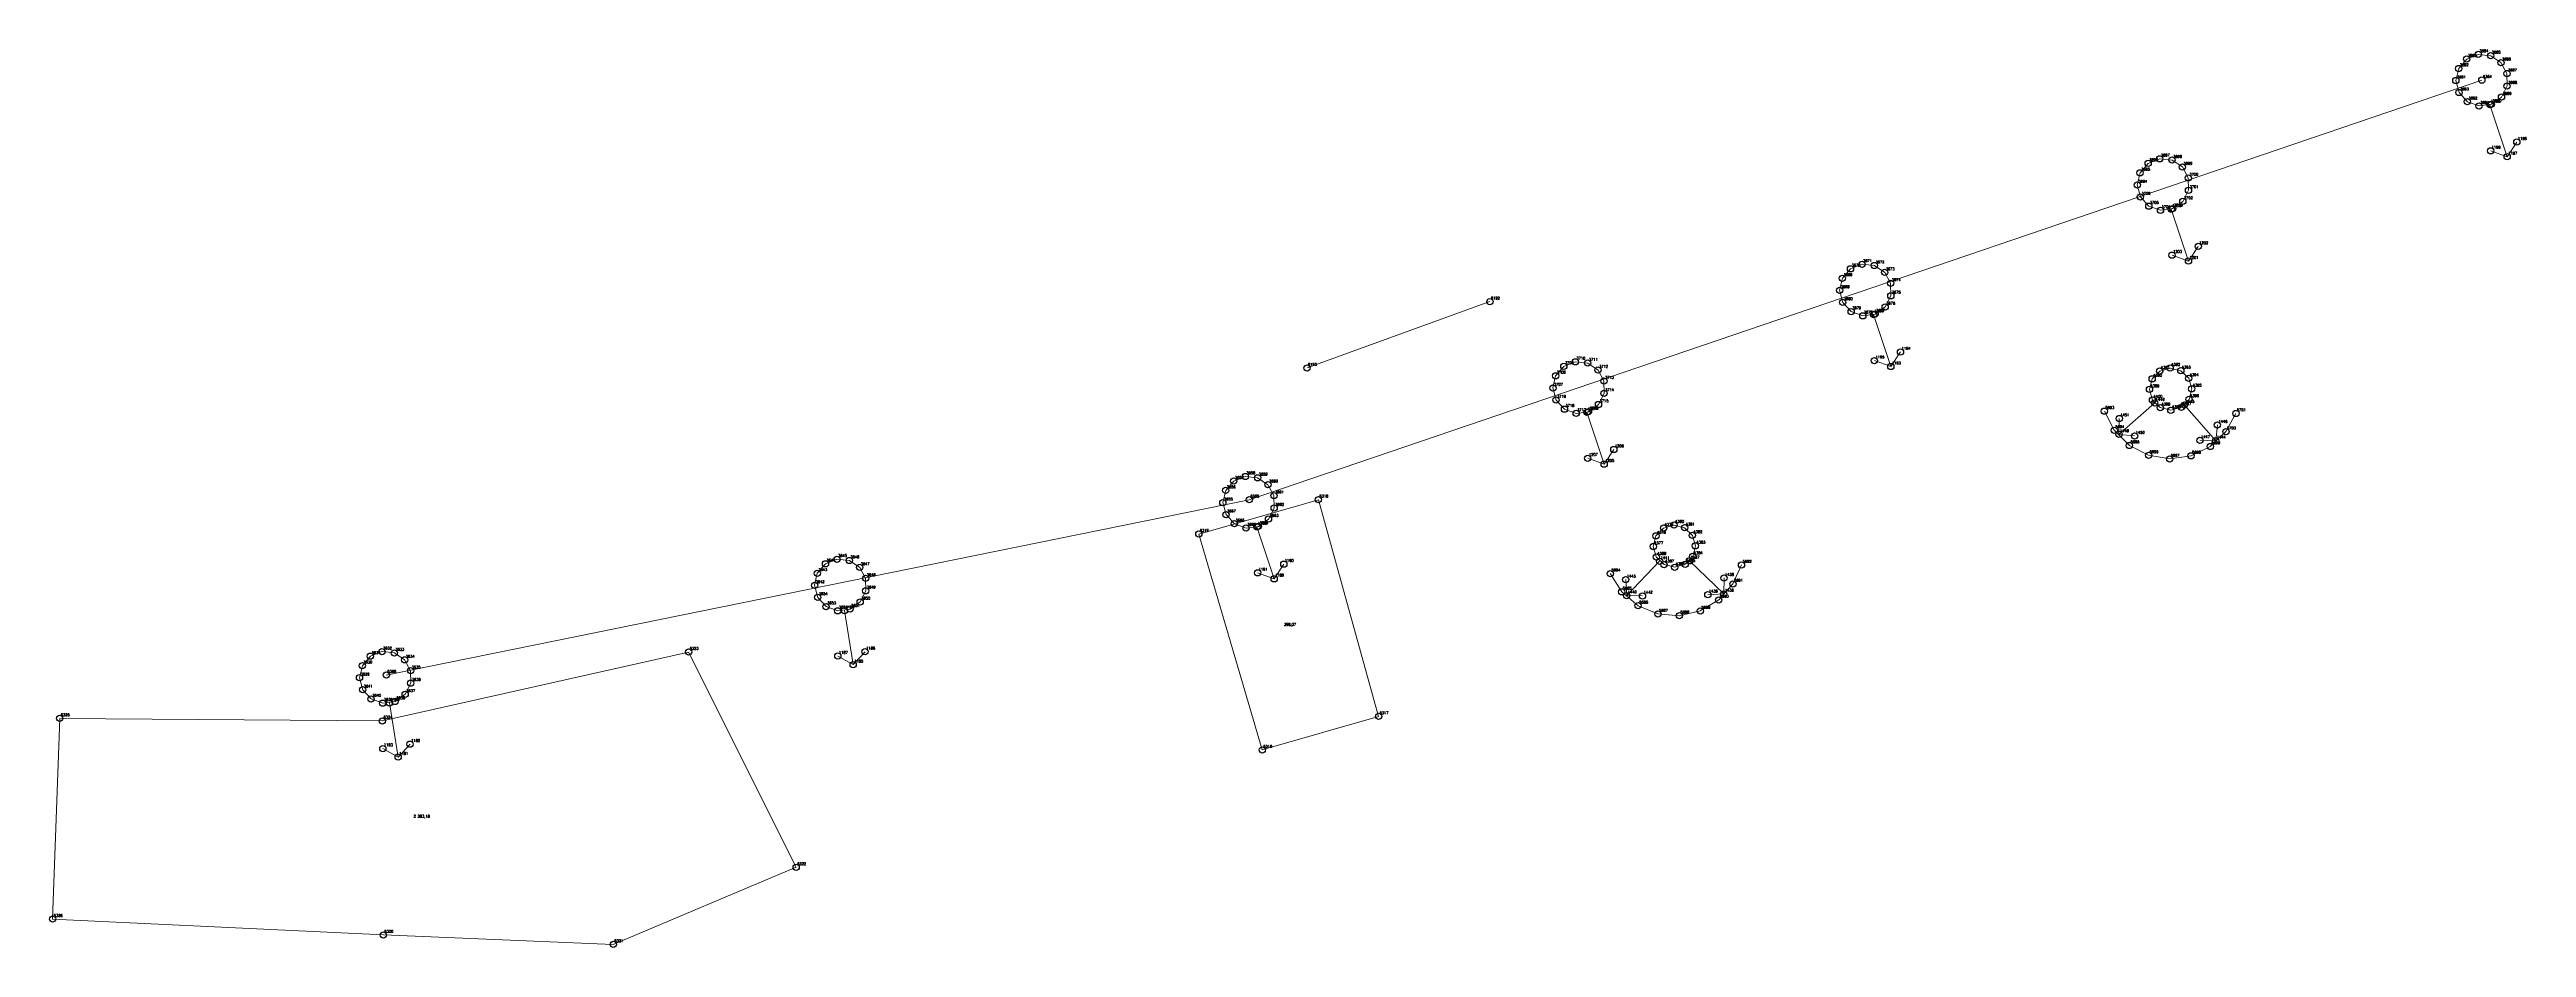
# Model space of a CAD drawing. Extents: x 1391501 to 1398271, y 354915 to 360782.
# Drawn here: x 1395910.7 to 1396208.2, y 359453.5 to 359561.3 of the extents above; entities that cross this region are included whole.
import ezdxf

# ---------------------------------------------------------------- set-up
doc = ezdxf.new("R2010")
doc.units = 0
doc.header["$PDMODE"] = 33
doc.header["$PDSIZE"] = 0.75
doc.layers.add('12 - ценные элементы визуального восприятия территории', color=7, linetype='Continuous')
doc.styles.get("Standard").update_dxf_attribs({"font": 'simplex.shx'})

msp = doc.modelspace()

# ---------------------------------------------------------------- linework, layer by layer
for p in [(1396200.04, 359559.03), (1396201.01, 359560.16), (1396202.39, 359560.72), (1396203.88, 359560.56), (1396205.12, 359559.73), (1396205.83, 359558.42), (1396199.7, 359557.58), (1396200.08, 359556.14), (1396201.09, 359555.04), (1396205.18, 359555.6), (1396205.85, 359556.93), (1396202.49, 359554.53), (1396203.97, 359554.73), (1396161.77, 359546.5), (1396162.74, 359547.63), (1396164.13, 359548.18), (1396165.61, 359548.03), (1396166.85, 359547.2), (1396161.43, 359545.05), (1396161.81, 359543.61), (1396166.91, 359543.07), (1396167.56, 359545.89), (1396167.59, 359544.4), (1396162.82, 359542.5), (1396164.22, 359542), (1396165.7, 359542.2), (1396126.99, 359534.97), (1396128.38, 359535.52), (1396129.86, 359535.37), (1396131.1, 359534.54), (1396125.68, 359532.39), (1396126.02, 359533.84), (1396131.81, 359533.23), (1396131.84, 359531.73), (1396126.06, 359530.94), (1396127.07, 359529.84), (1396128.47, 359529.33), (1396129.95, 359529.54), (1396131.16, 359530.4), (1396092.56, 359523.25), (1396093.94, 359523.8), (1396095.43, 359523.65), (1396096.67, 359522.82), (1396164.13, 359522.7), (1396165.39, 359523.06), (1396166.67, 359522.74), (1396091.25, 359520.67), (1396091.58, 359522.12), (1396097.38, 359521.51), (1396097.4, 359520.02), (1396162.9, 359520.49), (1396163.22, 359521.76), (1396167.61, 359521.83), (1396167.65, 359519.29), (1396167.97, 359520.56), (1396091.63, 359519.22), (1396092.64, 359518.12), (1396094.04, 359517.62), (1396095.52, 359517.82), (1396096.73, 359518.68), (1396163.26, 359519.22), (1396164.2, 359518.31), (1396165.47, 359517.99), (1396166.73, 359518.35), (1396051.95, 359508.36), (1396052.92, 359509.49), (1396054.3, 359510.04), (1396055.79, 359509.88), (1396057.03, 359509.05), (1396057.74, 359507.74), (1396051.61, 359506.9), (1396051.99, 359505.46), (1396057.09, 359504.92), (1396057.77, 359506.25), (1396053, 359504.36), (1396054.4, 359503.85), (1396055.88, 359504.05), (1396103.3, 359501.63), (1396103.62, 359502.91), (1396104.54, 359503.85), (1396105.8, 359504.21), (1396107.07, 359503.89), (1396108.01, 359502.97), (1396108.37, 359501.71), (1396002.9, 359498.42), (1396003.88, 359499.55), (1396005.26, 359500.1), (1396006.75, 359499.95), (1396007.99, 359499.12), (1396103.66, 359500.37), (1396104.6, 359499.46), (1396105.88, 359499.14), (1396107.14, 359499.5), (1396108.05, 359500.44), (1396002.57, 359496.97), (1396002.95, 359495.52), (1396008.7, 359497.81), (1396008.72, 359496.31), (1396003.95, 359494.42), (1396005.36, 359493.91), (1396006.83, 359494.12), (1396008.05, 359494.98), (1395948.26, 359487.32), (1395949.23, 359488.46), (1395950.61, 359489.01), (1395952.1, 359488.85), (1395953.34, 359488.02), (1395954.05, 359486.71), (1395947.92, 359485.87), (1395948.3, 359484.43), (1395953.4, 359483.89), (1395954.07, 359485.22), (1395949.31, 359483.33), (1395950.71, 359482.82), (1395952.19, 359483.02)]:
    msp.add_point(p)
at = {"layer": '12 - ценные элементы визуального восприятия территории', "color": 7, "lineweight": 20}
for points in [[(1396199.7, 359557.58), (1396200.04, 359559.03), (1396201.01, 359560.16), (1396202.39, 359560.72), (1396203.88, 359560.56), (1396205.12, 359559.73), (1396205.83, 359558.42), (1396205.85, 359556.93), (1396205.18, 359555.6), (1396203.97, 359554.73), (1396202.49, 359554.53), (1396201.09, 359555.04), (1396200.08, 359556.14), (1396199.7, 359557.58)], [(1396161.43, 359545.05), (1396161.77, 359546.5), (1396162.74, 359547.63), (1396164.13, 359548.18), (1396165.61, 359548.03), (1396166.85, 359547.2), (1396167.56, 359545.89), (1396167.59, 359544.4), (1396166.91, 359543.07), (1396165.7, 359542.2), (1396164.22, 359542), (1396162.82, 359542.5), (1396161.81, 359543.61), (1396161.43, 359545.05)], [(1396125.68, 359532.39), (1396126.02, 359533.84), (1396126.99, 359534.97), (1396128.38, 359535.52), (1396129.86, 359535.37), (1396131.1, 359534.54), (1396131.81, 359533.23), (1396131.84, 359531.73), (1396131.16, 359530.4), (1396129.95, 359529.54), (1396128.47, 359529.33), (1396127.07, 359529.84), (1396126.06, 359530.94), (1396125.68, 359532.39)], [(1396091.25, 359520.67), (1396091.58, 359522.12), (1396092.56, 359523.25), (1396093.94, 359523.8), (1396095.43, 359523.65), (1396096.67, 359522.82), (1396097.38, 359521.51), (1396097.4, 359520.02), (1396096.73, 359518.68), (1396095.52, 359517.82), (1396094.04, 359517.62), (1396092.64, 359518.12), (1396091.63, 359519.22), (1396091.25, 359520.67)], [(1396162.9, 359520.49), (1396163.22, 359521.76), (1396164.13, 359522.7), (1396165.39, 359523.06), (1396166.67, 359522.74), (1396167.61, 359521.83), (1396167.97, 359520.56), (1396167.65, 359519.29), (1396166.73, 359518.35), (1396165.47, 359517.99), (1396164.2, 359518.31), (1396163.26, 359519.22), (1396162.9, 359520.49)], [(1396051.61, 359506.9), (1396051.95, 359508.36), (1396052.92, 359509.49), (1396054.3, 359510.04), (1396055.79, 359509.88), (1396057.03, 359509.05), (1396057.74, 359507.74), (1396057.77, 359506.25), (1396057.09, 359504.92), (1396055.88, 359504.05), (1396054.4, 359503.85), (1396053, 359504.36), (1396051.99, 359505.46), (1396051.61, 359506.9)], [(1396056.34, 359477.21), (1396048.72, 359503.13), (1396063.08, 359507.25), (1396070.31, 359481.23), (1396056.34, 359477.21)], [(1396056.34, 359477.21), (1396048.72, 359503.13), (1396063.08, 359507.25), (1396070.31, 359481.23), (1396056.34, 359477.21)], [(1396103.3, 359501.63), (1396103.62, 359502.91), (1396104.54, 359503.85), (1396105.8, 359504.21), (1396107.07, 359503.89), (1396108.01, 359502.97), (1396108.37, 359501.71), (1396108.05, 359500.44), (1396107.14, 359499.5), (1396105.88, 359499.14), (1396104.6, 359499.46), (1396103.66, 359500.37), (1396103.3, 359501.63)], [(1396002.57, 359496.97), (1396002.9, 359498.42), (1396003.88, 359499.55), (1396005.26, 359500.1), (1396006.75, 359499.95), (1396007.99, 359499.12), (1396008.7, 359497.81), (1396008.72, 359496.31), (1396008.05, 359494.98), (1396006.83, 359494.12), (1396005.36, 359493.91), (1396003.95, 359494.42), (1396002.95, 359495.52), (1396002.57, 359496.97)], [(1395950.78, 359454.99), (1395911.06, 359456.89), (1395911.91, 359480.99), (1395950.67, 359480.69), (1395987.44, 359488.96), (1396000.36, 359463.11), (1395978.4, 359453.86), (1395950.78, 359454.99)], [(1395947.92, 359485.87), (1395948.26, 359487.32), (1395949.23, 359488.46), (1395950.61, 359489.01), (1395952.1, 359488.85), (1395953.34, 359488.02), (1395954.05, 359486.71), (1395954.07, 359485.22), (1395953.4, 359483.89), (1395952.19, 359483.02), (1395950.71, 359482.82), (1395949.31, 359483.33), (1395948.3, 359484.43), (1395947.92, 359485.87)]]:
    msp.add_lwpolyline(points, close=True, dxfattribs=at)
for points in [[(1396202.82, 359557.63), (1396054.78, 359507.24), (1395951.13, 359486.2)], [(1396203.79, 359554.67), (1396205.86, 359548.43)], [(1396205.86, 359548.43), (1396207.02, 359550.19)], [(1396205.86, 359548.43), (1396203.88, 359549.14)], [(1396165.52, 359542.14), (1396167.59, 359535.9)], [(1396167.59, 359535.9), (1396168.76, 359537.66)], [(1396167.59, 359535.9), (1396165.61, 359536.61)], [(1396083.68, 359531.03), (1396061.72, 359523.07)], [(1396129.77, 359529.47), (1396131.84, 359523.24)], [(1396131.84, 359523.24), (1396129.86, 359523.95)], [(1396131.84, 359523.24), (1396133, 359524.99)], [(1396095.34, 359517.75), (1396097.41, 359511.52)], [(1396157.48, 359517.88), (1396158.67, 359515.59), (1396160.49, 359513.76), (1396162.79, 359512.58), (1396165.33, 359512.15), (1396167.89, 359512.52), (1396170.21, 359513.64), (1396172.08, 359515.43), (1396173.28, 359517.6)], [(1396159.23, 359515.09), (1396163.52, 359518.85)], [(1396159.23, 359515.09), (1396159.28, 359517)], [(1396170.86, 359514.32), (1396167.1, 359518.62)], [(1396159.23, 359515.09), (1396161.12, 359514.9)], [(1396170.86, 359514.32), (1396168.96, 359514.38)], [(1396170.86, 359514.32), (1396171.06, 359516.22)], [(1396097.41, 359511.52), (1396095.43, 359512.23)], [(1396097.41, 359511.52), (1396098.57, 359513.28)], [(1396055.7, 359503.99), (1396057.77, 359497.75)], [(1396057.77, 359497.75), (1396058.93, 359499.51)], [(1396098.14, 359498.37), (1396099.51, 359496.19), (1396101.48, 359494.52), (1396103.86, 359493.53), (1396106.43, 359493.32), (1396108.95, 359493.9), (1396111.17, 359495.21), (1396112.88, 359497.14), (1396113.9, 359499.41)], [(1396100.11, 359495.74), (1396104.07, 359499.85)], [(1396111.77, 359495.94), (1396107.66, 359499.91)], [(1396057.77, 359497.75), (1396055.79, 359498.47)], [(1396100.11, 359495.74), (1396100, 359497.65)], [(1396111.77, 359495.94), (1396109.86, 359495.84)], [(1396111.77, 359495.94), (1396111.8, 359497.85)], [(1396006.17, 359493.94), (1396007.21, 359487.45)], [(1396100.11, 359495.74), (1396102.01, 359495.7)], [(1396007.21, 359487.45), (1396005.37, 359488.47)], [(1396007.21, 359487.45), (1396008.64, 359489)], [(1395951.52, 359482.84), (1395952.56, 359476.35)], [(1395952.56, 359476.35), (1395950.72, 359477.37)], [(1395952.56, 359476.35), (1395953.99, 359477.9)]]:
    msp.add_lwpolyline(points, dxfattribs=at)
at = {"layer": '12 - ценные элементы визуального восприятия территории'}
for p in [(1396202.82, 359557.63), (1396203.79, 359554.67), (1396203.88, 359549.14), (1396207.02, 359550.19), (1396205.86, 359548.43), (1396165.52, 359542.14), (1396168.76, 359537.66), (1396165.61, 359536.61), (1396167.59, 359535.9), (1396083.68, 359531.03), (1396129.77, 359529.47), (1396061.72, 359523.07), (1396129.86, 359523.95), (1396131.84, 359523.24), (1396133, 359524.99), (1396095.34, 359517.75), (1396157.48, 359517.88), (1396159.28, 359517), (1396163.52, 359518.85), (1396167.1, 359518.62), (1396173.28, 359517.6), (1396158.67, 359515.59), (1396159.23, 359515.09), (1396160.49, 359513.76), (1396161.12, 359514.9), (1396168.96, 359514.38), (1396170.21, 359513.64), (1396170.86, 359514.32), (1396171.06, 359516.22), (1396172.08, 359515.43), (1396095.43, 359512.23), (1396097.41, 359511.52), (1396098.57, 359513.28), (1396162.79, 359512.58), (1396165.33, 359512.15), (1396167.89, 359512.52), (1396054.78, 359507.24), (1396063.08, 359507.25), (1396048.72, 359503.13), (1396055.7, 359503.99), (1396055.79, 359498.47), (1396058.93, 359499.51), (1396104.07, 359499.85), (1396107.66, 359499.91), (1396113.9, 359499.41), (1396057.77, 359497.75), (1396098.14, 359498.37), (1396099.51, 359496.19), (1396100, 359497.65), (1396100.11, 359495.74), (1396102.01, 359495.7), (1396109.86, 359495.84), (1396111.77, 359495.94), (1396111.8, 359497.85), (1396112.88, 359497.14), (1396006.17, 359493.94), (1396101.48, 359494.52), (1396103.86, 359493.53), (1396106.43, 359493.32), (1396108.95, 359493.9), (1396111.17, 359495.21), (1395987.44, 359488.96), (1396005.37, 359488.47), (1396007.21, 359487.45), (1396008.64, 359489), (1395951.13, 359486.2), (1395911.91, 359480.99), (1395950.67, 359480.69), (1395951.52, 359482.84), (1396070.31, 359481.23), (1395953.99, 359477.9), (1395950.72, 359477.37), (1395952.56, 359476.35), (1396056.34, 359477.21), (1396000.36, 359463.11), (1395911.06, 359456.89), (1395950.78, 359454.99), (1395978.4, 359453.86)]:
    msp.add_point(p, dxfattribs=at)

# ---------------------------------------------------------------- texts
at = {"color": 7}
for s, p in [('3684', (1396202.52, 359560.99)), ('3682', (1396200.16, 359559.31)), ('3683', (1396201.14, 359560.44)), ('3685', (1396204.01, 359560.83)), ('3686', (1396205.25, 359560)), ('3687', (1396205.96, 359558.69)), ('3681', (1396199.83, 359557.85)), ('3693', (1396200.21, 359556.41)), ('3692', (1396201.22, 359555.31)), ('3690', (1396204.1, 359555)), ('3689', (1396205.31, 359555.87)), ('3688', (1396205.98, 359557.2)), ('3691', (1396202.62, 359554.8)), ('3695', (1396161.9, 359546.78)), ('3696', (1396162.87, 359547.91)), ('3697', (1396164.26, 359548.46)), ('3698', (1396165.74, 359548.3)), ('3699', (1396166.98, 359547.47)), ('3700', (1396167.69, 359546.16)), ('3694', (1396161.56, 359545.32)), ('3706', (1396161.94, 359543.88)), ('3702', (1396167.04, 359543.34)), ('3701', (1396167.72, 359544.67)), ('3705', (1396162.95, 359542.78)), ('3704', (1396164.35, 359542.27)), ('3703', (1396165.83, 359542.47)), ('3670', (1396127.12, 359535.25)), ('3671', (1396128.5, 359535.8)), ('3672', (1396129.99, 359535.64)), ('3673', (1396131.23, 359534.81)), ('3668', (1396125.81, 359532.66)), ('3669', (1396126.15, 359534.11)), ('3680', (1396126.19, 359531.22)), ('3674', (1396131.94, 359533.5)), ('3675', (1396131.96, 359532.01)), ('3679', (1396127.2, 359530.12)), ('3678', (1396128.6, 359529.61)), ('3677', (1396130.08, 359529.81)), ('3676', (1396131.29, 359530.68)), ('3708', (1396091.71, 359522.4)), ('3709', (1396092.69, 359523.53)), ('3710', (1396094.07, 359524.08)), ('3711', (1396095.56, 359523.92)), ('3712', (1396096.8, 359523.09)), ('4391', (1396164.26, 359522.98)), ('4392', (1396165.52, 359523.33)), ('4393', (1396166.79, 359523.01)), ('3707', (1396091.38, 359520.94)), ('3719', (1396091.76, 359519.5)), ('3713', (1396097.51, 359521.78)), ('3714', (1396097.53, 359520.29)), ('4389', (1396163.03, 359520.76)), ('4390', (1396163.35, 359522.03)), ('4400', (1396163.38, 359519.5)), ('4394', (1396167.74, 359522.1)), ('4396', (1396167.78, 359519.57)), ('4395', (1396168.1, 359520.84)), ('3718', (1396092.76, 359518.4)), ('3717', (1396094.17, 359517.89)), ('3716', (1396095.65, 359518.09)), ('3715', (1396096.86, 359518.96)), ('4399', (1396164.33, 359518.58)), ('4398', (1396165.6, 359518.26)), ('4397', (1396166.86, 359518.62)), ('3656', (1396052.08, 359508.63)), ('3657', (1396053.05, 359509.76)), ('3658', (1396054.43, 359510.31)), ('3659', (1396055.92, 359510.16)), ('3660', (1396057.16, 359509.33)), ('3661', (1396057.87, 359508.02)), ('3655', (1396051.74, 359507.18)), ('3667', (1396052.12, 359505.74)), ('3666', (1396053.13, 359504.63)), ('3663', (1396057.22, 359505.2)), ('3662', (1396057.89, 359506.53)), ('4380', (1396105.93, 359504.48)), ('3665', (1396054.53, 359504.13)), ('3664', (1396056.01, 359504.33)), ('4377', (1396103.43, 359501.91)), ('4378', (1396103.75, 359503.18)), ('4379', (1396104.66, 359504.12)), ('4381', (1396107.2, 359504.16)), ('4382', (1396108.14, 359503.25)), ('4383', (1396108.5, 359501.99)), ('3643', (1396003.03, 359498.69)), ('3644', (1396004, 359499.83)), ('3645', (1396005.39, 359500.38)), ('3646', (1396006.87, 359500.22)), ('3647', (1396008.12, 359499.39)), ('4388', (1396103.79, 359500.64)), ('4387', (1396104.73, 359499.73)), ('4386', (1396106, 359499.41)), ('4385', (1396107.27, 359499.77)), ('4384', (1396108.18, 359500.71)), ('3642', (1396002.7, 359497.24)), ('3654', (1396003.08, 359495.8)), ('3648', (1396008.83, 359498.08)), ('3649', (1396008.85, 359496.59)), ('3653', (1396004.08, 359494.7)), ('3652', (1396005.49, 359494.19)), ('3651', (1396006.96, 359494.39)), ('3650', (1396008.18, 359495.26)), ('3630', (1395948.38, 359487.6)), ('3631', (1395949.36, 359488.73)), ('3632', (1395950.74, 359489.28)), ('3633', (1395952.23, 359489.12)), ('3634', (1395953.47, 359488.29)), ('3635', (1395954.18, 359486.98)), ('3629', (1395948.05, 359486.14)), ('3641', (1395948.43, 359484.7)), ('3640', (1395949.44, 359483.6)), ('3637', (1395953.53, 359484.16)), ('3636', (1395954.2, 359485.49)), ('3639', (1395950.84, 359483.09)), ('3638', (1395952.32, 359483.29))]:
    msp.add_text(s, height=0.311, dxfattribs=at).set_placement(p)
at = {"layer": '12 - ценные элементы визуального восприятия территории', "color": 7}
for s, p in [('6364', (1396202.95, 359557.9)), ('1196', (1396203.92, 359554.94)), ('1199', (1396204.01, 359549.42)), ('1198', (1396207.15, 359550.46)), ('1197', (1396205.99, 359548.7)), ('1200', (1396165.65, 359542.41)), ('1202', (1396168.88, 359537.93)), ('1203', (1396165.74, 359536.89)), ('1201', (1396167.72, 359536.17)), ('6192', (1396083.81, 359531.3)), ('1192', (1396129.9, 359529.75)), ('1194', (1396133.13, 359525.27)), ('6193', (1396061.84, 359523.35)), ('1195', (1396129.99, 359524.23)), ('1193', (1396131.97, 359523.51)), ('1204', (1396095.47, 359518.03)), ('5693', (1396157.61, 359518.15)), ('1451', (1396159.41, 359517.27)), ('1449', (1396163.65, 359519.13)), ('1445', (1396167.23, 359518.89)), ('1446', (1396171.19, 359516.49)), ('5701', (1396173.41, 359517.88)), ('1206', (1396098.7, 359513.55)), ('5694', (1396158.8, 359515.86)), ('1448', (1396159.36, 359515.37)), ('5695', (1396160.62, 359514.04)), ('1450', (1396161.25, 359515.17)), ('1447', (1396169.09, 359514.65)), ('5699', (1396170.34, 359513.92)), ('1444', (1396170.99, 359514.6)), ('5700', (1396172.2, 359515.7)), ('1207', (1396095.56, 359512.51)), ('1205', (1396097.54, 359511.79)), ('5696', (1396162.91, 359512.85)), ('5697', (1396165.46, 359512.42)), ('5698', (1396168.01, 359512.79)), ('6365', (1396054.91, 359507.52)), ('6318', (1396063.21, 359507.53)), ('6319', (1396048.85, 359503.41)), ('1188', (1396055.83, 359504.26)), ('1191', (1396055.92, 359498.74)), ('1190', (1396059.06, 359499.79)), ('5684', (1396098.27, 359498.65)), ('1441', (1396104.2, 359500.12)), ('1437', (1396107.79, 359500.18)), ('5692', (1396114.03, 359499.69)), ('1189', (1396057.9, 359498.03)), ('5685', (1396099.64, 359496.46)), ('1443', (1396100.13, 359497.92)), ('1440', (1396100.24, 359496.02)), ('1442', (1396102.14, 359495.98)), ('1439', (1396109.99, 359496.11)), ('1436', (1396111.9, 359496.22)), ('1438', (1396111.93, 359498.12)), ('5691', (1396113.01, 359497.42)), ('1184', (1396006.3, 359494.21)), ('5686', (1396101.61, 359494.79)), ('5687', (1396103.99, 359493.81)), ('5688', (1396106.56, 359493.59)), ('5689', (1396109.08, 359494.17)), ('5690', (1396111.3, 359495.49)), ('398,07', (1396058.94, 359492.12)), ('398,07', (1396058.94, 359492.12)), ('6323', (1395987.57, 359489.23)), ('1187', (1396005.5, 359488.74)), ('1185', (1396007.34, 359487.72)), ('1186', (1396008.77, 359489.27)), ('6366', (1395951.26, 359486.47)), ('6325', (1395912.04, 359481.27)), ('6324', (1395950.8, 359480.97)), ('1180', (1395951.65, 359483.11)), ('6317', (1396070.44, 359481.5)), ('1182', (1395954.12, 359478.17)), ('1183', (1395950.85, 359477.65)), ('1181', (1395952.69, 359476.63)), ('6316', (1396056.47, 359477.48)), ('2 283,18', (1395954.42, 359469.08)), ('6322', (1396000.49, 359463.38)), ('6326', (1395911.19, 359457.16)), ('6320', (1395950.91, 359455.27)), ('6321', (1395978.53, 359454.14))]:
    msp.add_text(s, height=0.311, dxfattribs=at).set_placement(p)

doc.saveas('drawing.dxf')
